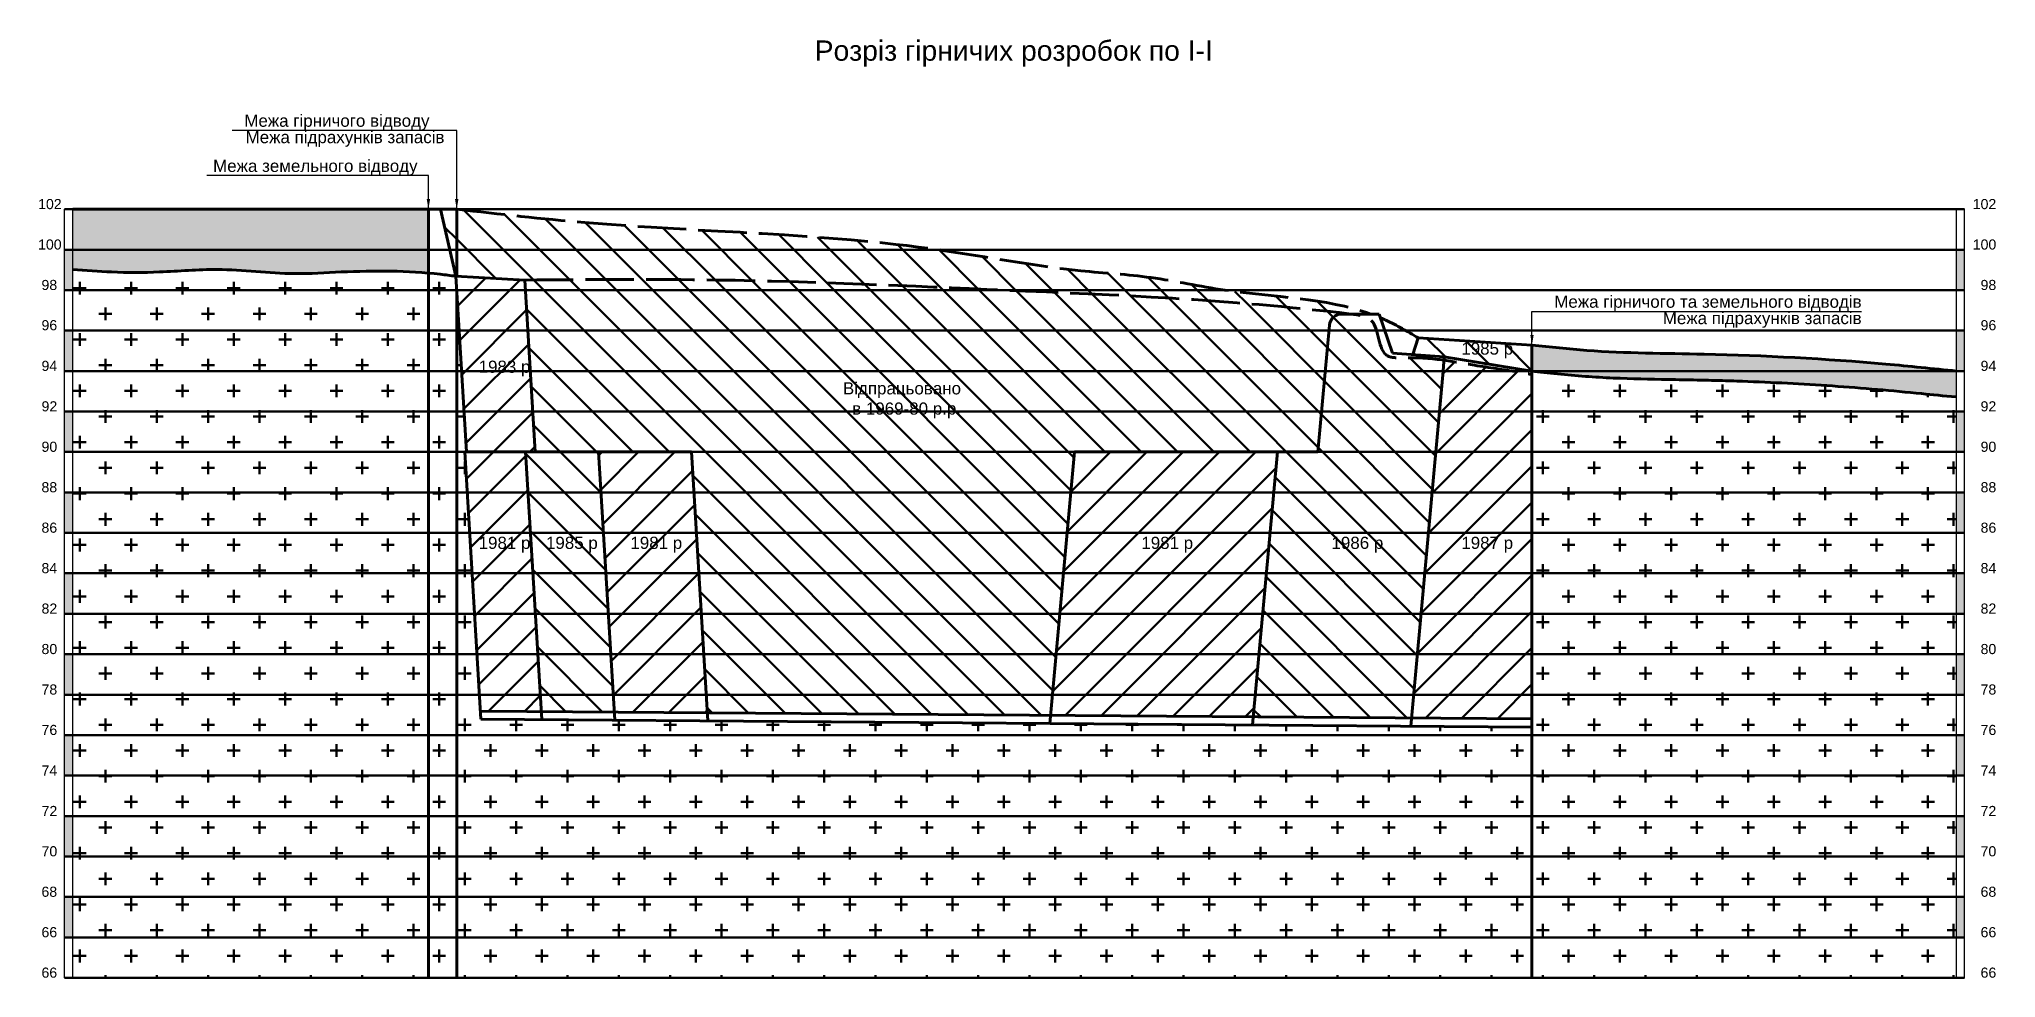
# Model space of a CAD drawing. Header units: millimetres. Extents: x 46 to 660, y -60 to 1067.
# Drawn here: x 175.7 to 659.8, y 835.1 to 1067.1 of the extents above; entities that cross this region are included whole.
import ezdxf

# ---------------------------------------------------------------- set-up
doc = ezdxf.new("R2010")
doc.units = ezdxf.units.MM
doc.linetypes.add('ACAD_ISO02W100', pattern=[15, 12, -3])
for name, color, linetype, lineweight in [('Профиль', 160, 'Continuous', 100), ('Сетка', 254, 'Continuous', 50), ('Штриховка', 60, 'Continuous', 50)]:
    doc.layers.add(name, color=color, linetype=linetype, lineweight=lineweight)
doc.styles.get("Standard").update_dxf_attribs({"font": 'ARIAL.TTF'})
pattern_1 = [(135, (0, 389.6556), (-4.49013, -4.49013), [])]

msp = doc.modelspace()

# ---------------------------------------------------------------- texts
for s, width, insert, char_height, attachment_point in [('\\pi18.812;Межа гірничого відводу', 83.08253, (207.647, 1044.586), 3, 7), ('Межа підрахунків запасів', 79.2171, (226.78, 1040.527), 3, 7), ('\\pi16.423;Межа земельного відводу', 83.08253, (202.312, 1033.42), 3, 7), ('\\pi1.2951;102', 7.85278, (174.147, 1025.101), 2.5, 7), ('102', 7.85278, (659.853, 1025.101), 2.5, 9), ('\\pi1.2866;100', 7.85278, (174.147, 1015.101), 2.5, 7), ('100', 7.85278, (659.853, 1015.101), 2.5, 9), ('\\pi2.1332;98', 7.85278, (174.147, 1005.101), 2.5, 7), ('98', 7.85278, (659.853, 1005.101), 2.5, 9), ('Межа гірничого та земельного відводів', 83.08253, (626.546, 999.851), 3, 9), ('\\pi2.1367;96', 7.85278, (174.147, 995.155), 2.5, 7), ('Межа підрахунків запасів', 79.2171, (626.546, 995.792), 3, 9), ('96', 7.85278, (659.853, 995.155), 2.5, 9), ('\\pi2.1409;94', 7.85278, (174.147, 985.101), 2.5, 7), ('1983 р', 14.49084, (297.235, 983.768), 3, 9), ('1985 р', 14.49084, (540.331, 988.264), 3, 9), ('94', 7.85278, (659.853, 985.101), 2.5, 9), ('Відпрацьовано\\Pв 1969-80 р.р.', 36.07003, (403.753, 973.428), 3, 9), ('\\pi2.1486;92', 7.85278, (174.147, 975.101), 2.5, 7), ('92', 7.85278, (659.853, 975.101), 2.5, 9), ('\\pi2.1401;90', 7.85278, (174.147, 965.101), 2.5, 7), ('90', 7.85278, (659.853, 965.101), 2.5, 9), ('\\pi2.1315;88', 7.85278, (174.147, 955.101), 2.5, 7), ('88', 7.85278, (659.853, 955.101), 2.5, 9), ('\\pi2.1349;86', 7.85278, (174.147, 945.101), 2.5, 7), ('1981 р', 14.49084, (297.235, 940.232), 3, 9), ('1985 р', 14.49084, (313.893, 940.232), 3, 9), ('1981 р', 14.49084, (334.778, 940.232), 3, 9), ('1981 р', 14.49084, (461.173, 940.232), 3, 9), ('1986 р', 14.49084, (508.214, 940.232), 3, 9), ('1987 р', 14.49084, (540.331, 940.232), 3, 9), ('86', 7.85278, (659.853, 945.101), 2.5, 9), ('\\pi2.1392;84', 7.85278, (174.147, 935.101), 2.5, 7), ('84', 7.85278, (659.853, 935.101), 2.5, 9), ('\\pi2.1469;82', 7.85278, (174.147, 925.101), 2.5, 7), ('82', 7.85278, (659.853, 925.101), 2.5, 9), ('\\pi2.1384;80', 7.85278, (174.147, 915.101), 2.5, 7), ('80', 7.85278, (659.853, 915.101), 2.5, 9), ('\\pi2.1435;78', 7.85278, (174.147, 905.101), 2.5, 7), ('78', 7.85278, (659.853, 905.101), 2.5, 9), ('\\pi2.1469;76', 7.85278, (174.147, 895.101), 2.5, 7), ('76', 7.85278, (659.853, 895.101), 2.5, 9), ('\\pi2.1511;74', 7.85278, (174.147, 885.101), 2.5, 7), ('74', 7.85278, (659.853, 885.101), 2.5, 9), ('\\pi2.1588;72', 7.85278, (174.147, 875.101), 2.5, 7), ('72', 7.85278, (659.853, 875.101), 2.5, 9), ('\\pi2.1503;70', 7.85278, (174.147, 865.101), 2.5, 7), ('70', 7.85278, (659.853, 865.101), 2.5, 9), ('\\pi2.1264;68', 7.85278, (174.147, 855.101), 2.5, 7), ('68', 7.85278, (659.853, 855.101), 2.5, 9), ('\\pi2.1298;66', 7.85278, (174.147, 845.101), 2.5, 7), ('66', 7.85278, (659.853, 845.101), 2.5, 9), ('\\pi2.1298;66', 7.85278, (174.147, 835.101), 2.5, 7), ('66', 7.85278, (659.853, 835.101), 2.5, 9)]:
    msp.add_mtext_dynamic_manual_height_columns(s, width=width, gutter_width=12.5, heights=[0], dxfattribs=dict(insert=insert, char_height=char_height, attachment_point=attachment_point))
at = {"layer": 'Штриховка', "insert": (367.563, 1066.819), "char_height": 5, "width": 112.06902, "attachment_point": 1}
msp.add_mtext('Розріз гірничих розробок по І-І', dxfattribs=at)

# ---------------------------------------------------------------- hatches: boundary and pattern name
h = msp.add_hatch(color=256)
h.dxf.hatch_style = 1
h.paths.add_polyline_path([(182, 1015.101), (184, 1015.101), (184, 1005.101), (182, 1005.101)])
h.paths.add_polyline_path([(182, 995.101), (184, 995.101), (184, 985.101), (182, 985.101)])
h.paths.add_polyline_path([(182, 1025.101), (184, 1025.101), (184, 1025.101), (182, 1025.101)])
h = msp.add_hatch(color=256)
h.dxf.hatch_style = 1
h.paths.add_polyline_path([(652, 1015.101), (650, 1015.101), (650, 1005.101), (652, 1005.101)])
h.paths.add_polyline_path([(652, 995.101), (650, 995.101), (650, 985.101), (652, 985.101)])
h.paths.add_polyline_path([(652, 1025.101), (650, 1025.101), (650, 1025.101), (652, 1025.101)])
h = msp.add_hatch(color=256)
h.dxf.hatch_style = 1
h.paths.add_polyline_path([(182, 975.101), (184, 975.101), (184, 965.101), (182, 965.101)])
h.paths.add_polyline_path([(182, 955.101), (184, 955.101), (184, 945.101), (182, 945.101)])
h.paths.add_polyline_path([(182, 935.101), (184, 935.101), (184, 925.101), (182, 925.101)])
h.paths.add_polyline_path([(182, 915.101), (184, 915.101), (184, 905.101), (182, 905.101)])
h.paths.add_polyline_path([(182, 895.101), (184, 895.101), (184, 885.101), (182, 885.101)])
h.paths.add_polyline_path([(182, 875.101), (184, 875.101), (184, 865.101), (182, 865.101)])
h.paths.add_polyline_path([(182, 855.101), (184, 855.101), (184, 845.101), (182, 845.101)])
h = msp.add_hatch(color=256)
h.dxf.hatch_style = 1
h.paths.add_polyline_path([(652, 975.101), (650, 975.101), (650, 965.101), (652, 965.101)])
h.paths.add_polyline_path([(652, 955.101), (650, 955.101), (650, 945.101), (652, 945.101)])
h.paths.add_polyline_path([(652, 935.101), (650, 935.101), (650, 925.101), (652, 925.101)])
h.paths.add_polyline_path([(652, 915.101), (650, 915.101), (650, 905.101), (652, 905.101)])
h.paths.add_polyline_path([(652, 895.101), (650, 895.101), (650, 885.101), (652, 885.101)])
h.paths.add_polyline_path([(652, 875.101), (650, 875.101), (650, 865.101), (652, 865.101)])
h.paths.add_polyline_path([(652, 855.101), (650, 855.101), (650, 845.101), (652, 845.101)])
at = {"layer": 'Штриховка'}
h = msp.add_hatch(dxfattribs=at)
h.set_pattern_fill('AR-CONC', color=256, scale=0.05)
h.set_pattern_definition([(50, (0, 389.6556), (9.109233, -0.796954), [0.9525, -10.4775]), (355, (0, 389.656), (-1.76217, 9.55284), [0.762, -8.38203]), (100.4514, (0.759, 389.589), (7.34706, 8.75589), [0.8095, -8.90451]), (46.1842, (0, 392.196), (13.55395, -2.10212), [1.42875, -15.71625]), (96.6356, (1.13, 392.02), (11.8702, 12.3713), [1.21425, -13.35678]), (351.1842, (0, 392.196), (11.8702, 12.3713), [1.143, -12.57299]), (21, (1.27, 391.5606), (7.58072, -5.11326), [0.9525, -10.4775]), (326, (1.27, 391.561), (3.0901, 9.2094), [0.762, -8.382]), (71.4514, (1.902, 391.1345), (10.67082, 4.09614), [0.8095, -8.9045]), (37.5, (0, 389.6556), (0.15443, 4.227752), [0, -8.2804, 0, -8.509, 0, -8.41375]), (7.5, (0, 389.6556), (3.340983, 5.009029), [0, -4.8514, 0, -8.0899, 0, -3.20675]), (327.5, (-2.832, 389.6556), (6.77953, -0.286437), [0, -3.175, 0, -9.906, 0, -13.1445]), (317.5, (-4.102, 389.6556), (7.40646, 1.271325), [0, -4.1275, 0, -6.5786, 0, -9.3345])])
edge = h.paths.add_edge_path()
edge.add_spline(control_points=[(545, 985.101), (546.628, 984.885), (548.974, 984.628), (553.607, 984.165), (555.892, 983.956), (560.5, 983.615), (562.796, 983.485), (569.655, 983.178), (574.191, 983.085), (581.097, 982.965), (583.496, 982.928), (587.746, 982.846), (589.602, 982.803), (593.32, 982.702), (595.178, 982.644), (600.751, 982.445), (604.465, 982.283), (615.599, 981.7), (623.013, 981.188), (634.068, 980.23), (637.724, 979.88), (644.037, 979.249), (646.687, 978.977), (650, 978.704)], knot_values=[0, 0, 0, 0, 7.0190945, 7.0190945, 13.7344359, 13.7344359, 20.4497774, 20.4497774, 33.8804603, 33.8804603, 41.0866886, 41.0866886, 46.7146141, 46.7146141, 52.3425396, 52.3425396, 63.5983906, 63.5983906, 86.1100927, 86.1100927, 97.222009, 97.222009, 105.2308243, 105.2308243, 105.2308243, 105.2308243], degree=3, periodic=0)
edge.add_line((650, 978.704), (650, 985.101))
edge.add_spline(control_points=[(650, 985.101), (644.171, 985.7), (623.412, 987.832), (592.921, 989.481), (563.664, 989.491), (549.532, 991.036), (545, 991.532)], knot_values=[0, 0, 0, 0, 17.576737, 62.6011119, 91.5607528, 105.2308243, 105.2308243, 105.2308243, 105.2308243], degree=3, periodic=0)
edge.add_line((545, 991.532), (545, 985.101))
edge = h.paths.add_edge_path()
edge.add_spline(control_points=[(184, 1010.195), (187.211, 1009.959), (194.364, 1009.433), (206.308, 1009.424), (221.377, 1010.817), (236.348, 1008.712), (250.666, 1009.7), (261.716, 1009.92), (268.91, 1009.596), (272, 1009.329)], knot_values=[0, 0, 0, 0, 9.6556213, 21.5141449, 35.7972912, 54.9179231, 66.5048617, 78.7722656, 88.0751823, 88.0751823, 88.0751823, 88.0751823], degree=3, periodic=0)
edge.add_line((272, 1009.329), (272, 1025.101))
edge.add_line((272, 1025.101), (184, 1025.101))
edge.add_line((184, 1025.101), (184, 1010.195))
h = msp.add_hatch(dxfattribs=at)
h.set_pattern_fill('LINE', scale=2, angle=135)
h.set_pattern_definition(pattern_1)
h.paths.add_polyline_path([(278.755, 1008.553), (279, 1008.54), (279, 1025.101), (275, 1025.101)])
h = msp.add_hatch(dxfattribs=at)
h.set_pattern_fill('LINE', scale=2, angle=135)
h.set_pattern_definition(pattern_1)
edge = h.paths.add_edge_path()
edge.add_line((494.916, 996.476), (492.057, 965.101))
edge.add_line((492.057, 965.101), (431.809, 965.101))
edge.add_line((431.809, 965.101), (425.875, 899.997))
edge.add_line((425.875, 899.997), (341.007, 900.635))
edge.add_line((341.007, 900.635), (337.097, 965.101))
edge.add_line((337.097, 965.101), (298.422, 965.101))
edge.add_line((298.422, 965.101), (295.844, 1007.606))
edge.add_spline(control_points=[(295.844, 1007.606), (311.657, 1007.725), (351.097, 1008.022), (420.52, 1004.704), (468.795, 1002.919), (500.191, 999.204)], knot_values=[0, 0, 0, 0, 47.5708477, 118.6488698, 204.5970105, 204.5970105, 204.5970105, 204.5970105], degree=3, periodic=0)
edge.add_line((500.191, 999.204), (497.904, 999.204))
edge.add_arc((497.904, 996.204), 3, 90, 174.79285)
edge = h.paths.add_edge_path()
edge.add_spline(control_points=[(505.124, 999.204), (493.836, 1003.269), (474.669, 1003.326), (451.1, 1008.678), (427.804, 1009.891), (380.543, 1019.219), (329.444, 1019.397), (289.562, 1023.907), (279, 1025.101)], knot_values=[0, 0, 0, 0, 36.4625241, 55.0051023, 72.5967971, 107.2719204, 195.8014895, 227.693966, 227.693966, 227.693966, 227.693966], degree=3, periodic=0)
edge.add_line((279, 1025.101), (279, 1008.54))
edge.add_line((279, 1008.54), (295.844, 1007.606))
edge.add_spline(control_points=[(295.844, 1007.606), (311.657, 1007.725), (328.669, 1007.853), (345.833, 1007.568), (347.043, 1007.546)], knot_values=[0, 0, 0, 0, 47.5708477, 51.1771782, 51.1771782, 51.1771782, 51.1771782], degree=3, periodic=0)
edge.add_spline(control_points=[(347.043, 1007.546), (356.184, 1007.38), (365.358, 1007.103), (374.491, 1006.771)], knot_values=[51.1771782, 51.1771782, 51.1771782, 51.1771782, 78.4183532, 78.4183532, 78.4183532, 78.4183532], degree=3, periodic=0)
edge.add_spline(control_points=[(374.852, 1006.757), (388.218, 1006.268), (411.252, 1005.213), (433.313, 1004.306), (442.741, 1003.831)], knot_values=[78.7769104, 78.7769104, 78.7769104, 78.7769104, 118.6488698, 147.950394, 147.950394, 147.950394, 147.950394], degree=3, periodic=0)
edge.add_spline(control_points=[(442.741, 1003.831), (449.357, 1003.497), (456.013, 1003.119), (462.798, 1002.655)], knot_values=[147.950394, 147.950394, 147.950394, 147.950394, 168.5123519, 168.5123519, 168.5123519, 168.5123519], degree=3, periodic=0)
edge.add_spline(control_points=[(462.798, 1002.655), (473.081, 1001.952), (483.661, 1001.053), (494.846, 999.816)], knot_values=[168.5123519, 168.5123519, 168.5123519, 168.5123519, 199.6756285, 199.6756285, 199.6756285, 199.6756285], degree=3, periodic=0)
edge.add_spline(control_points=[(494.846, 999.816), (496.612, 999.621), (498.393, 999.417), (500.191, 999.204)], knot_values=[199.6756285, 199.6756285, 199.6756285, 199.6756285, 204.5970105, 204.5970105, 204.5970105, 204.5970105], degree=3, periodic=0)
edge.add_line((500.191, 999.204), (505.124, 999.204))
edge = h.paths.add_edge_path()
edge.add_line((523, 985.101), (523.222, 987.784))
edge.add_spline(control_points=[(523.222, 987.784), (523.085, 987.803), (519.802, 988.255), (515.391, 988.54), (506.614, 988.146), (507.659, 998.297), (502.171, 998.97), (500.202, 999.203), (500.191, 999.204)], knot_values=[204.5970105, 204.5970105, 204.5970105, 204.5970105, 205.0194361, 214.7214979, 218.6531454, 228.1371034, 233.4970878, 233.527713, 233.527713, 233.527713, 233.527713], degree=3, periodic=0)
edge.add_line((500.191, 999.204), (497.904, 999.204))
edge.add_arc((497.904, 996.204), 3, 90, 174.79285)
edge.add_line((494.916, 996.476), (492.057, 965.101))
edge.add_line((492.057, 965.101), (482.016, 965.101))
edge.add_line((482.016, 965.101), (476.048, 899.62))
edge.add_line((476.048, 899.62), (515.183, 899.325))
edge.add_line((515.183, 899.325), (523, 985.101))
h.paths.add_polyline_path([(314.055, 965.101), (298.422, 965.101), (296.021, 965.101), (299.913, 900.944), (317.954, 900.808)], flags=17)
h = msp.add_hatch(dxfattribs=at)
h.set_pattern_fill('CROSS', color=256)
h.set_pattern_definition([(0, (0, 389.6556), (6.35, 6.35), [3.175, -9.525]), (90, (1.5875, 388.068), (-6.35, 6.35), [3.175, -9.525])])
edge = h.paths.add_edge_path()
edge.add_spline(control_points=[(272, 1009.329), (268.91, 1009.596), (261.716, 1009.92), (250.666, 1009.7), (236.348, 1008.712), (221.377, 1010.817), (206.308, 1009.424), (194.364, 1009.433), (187.211, 1009.959), (184, 1010.195)], knot_values=[0, 0, 0, 0, 9.3029167, 21.5703206, 33.1572592, 52.277891, 66.5610374, 78.4195609, 88.0751823, 88.0751823, 88.0751823, 88.0751823], degree=3, periodic=0)
edge.add_line((184, 1010.195), (184, 1005.101))
edge.add_line((184, 1005.101), (272, 1005.101))
edge.add_line((272, 1005.101), (272, 1009.329))
h.paths.add_polyline_path([(272, 1005.101), (184, 1005.101), (184, 995.101), (272, 995.101)])
h.paths.add_polyline_path([(272, 995.101), (184, 995.101), (184, 985.101), (272, 985.101)])
h.paths.add_polyline_path([(272, 985.101), (184, 985.101), (184, 975.101), (272, 975.101)])
h.paths.add_polyline_path([(272, 975.101), (184, 975.101), (184, 965.101), (272, 965.101)])
h.paths.add_polyline_path([(272, 965.101), (184, 965.101), (184, 955.101), (272, 955.101)])
h.paths.add_polyline_path([(272, 955.101), (184, 955.101), (184, 945.101), (272, 945.101)])
h.paths.add_polyline_path([(272, 945.101), (184, 945.101), (184, 935.101), (272, 935.101)])
h.paths.add_polyline_path([(272, 935.101), (184, 935.101), (184, 925.101), (272, 925.101)])
h.paths.add_polyline_path([(272, 925.101), (184, 925.101), (184, 915.101), (272, 915.101)])
h.paths.add_polyline_path([(272, 915.101), (184, 915.101), (184, 905.101), (272, 905.101)])
h.paths.add_polyline_path([(272, 905.101), (184, 905.101), (184, 895.101), (272, 895.101)])
h.paths.add_polyline_path([(272, 895.101), (184, 895.101), (184, 885.101), (272, 885.101)])
h.paths.add_polyline_path([(272, 885.101), (184, 885.101), (184, 875.101), (272, 875.101)])
h.paths.add_polyline_path([(272, 875.101), (184, 875.101), (184, 865.101), (272, 865.101)])
h.paths.add_polyline_path([(272, 865.101), (184, 865.101), (184, 855.101), (272, 855.101)])
h.paths.add_polyline_path([(272, 855.101), (184, 855.101), (184, 845.101), (272, 845.101)])
h.paths.add_polyline_path([(272, 845.101), (184, 845.101), (184, 835.101), (272, 835.101)])
h.paths.add_polyline_path([(278.755, 1008.553), (277.269, 1015.101), (272, 1015.101), (272, 1005.101), (278.965, 1005.101)])
h.paths.add_polyline_path([(279, 1004.517), (278.965, 1005.101), (272, 1005.101), (272, 995.101), (279, 995.101)])
h.paths.add_polyline_path([(279, 995.101), (272, 995.101), (272, 985.101), (279, 985.101)])
h.paths.add_polyline_path([(279.571, 995.101), (279, 995.101), (279, 985.101), (280.178, 985.101)])
h.paths.add_polyline_path([(280.178, 985.101), (279, 985.101), (279, 975.101), (280.784, 975.101)])
h.paths.add_polyline_path([(279, 985.101), (272, 985.101), (272, 975.101), (279, 975.101)])
h.paths.add_polyline_path([(279, 975.101), (272, 975.101), (272, 965.101), (279, 965.101)])
h.paths.add_polyline_path([(280.784, 975.101), (279, 975.101), (279, 965.101), (281.391, 965.101)])
h.paths.add_polyline_path([(279, 965.101), (272, 965.101), (272, 955.101), (279, 955.101)])
h.paths.add_polyline_path([(280.994, 965.101), (279, 965.101), (279, 955.101), (281.6, 955.101)])
h.paths.add_polyline_path([(279, 955.101), (272, 955.101), (272, 945.101), (279, 945.101)])
h.paths.add_polyline_path([(281.6, 955.101), (279, 955.101), (279, 945.101), (282.207, 945.101)])
h.paths.add_polyline_path([(282.207, 945.101), (279, 945.101), (279, 935.101), (282.814, 935.101)])
h.paths.add_polyline_path([(279, 945.101), (272, 945.101), (272, 935.101), (279, 935.101)])
h.paths.add_polyline_path([(279, 935.101), (272, 935.101), (272, 925.101), (279, 925.101)])
h.paths.add_polyline_path([(282.814, 935.101), (279, 935.101), (279, 925.101), (283.42, 925.101)])
h.paths.add_polyline_path([(279, 925.101), (272, 925.101), (272, 915.101), (279, 915.101)])
h.paths.add_polyline_path([(283.42, 925.101), (279, 925.101), (279, 915.101), (284.027, 915.101)])
h.paths.add_polyline_path([(279, 915.101), (272, 915.101), (272, 905.101), (279, 905.101)])
h.paths.add_polyline_path([(284.027, 915.101), (279, 915.101), (279, 905.101), (284.633, 905.101)])
h.paths.add_polyline_path([(279, 905.101), (272, 905.101), (272, 895.101), (279, 895.101)])
h.paths.add_polyline_path([(279, 895.101), (272, 895.101), (272, 885.101), (279, 885.101)])
h.paths.add_polyline_path([(279, 885.101), (272, 885.101), (272, 875.101), (279, 875.101)])
h.paths.add_polyline_path([(279, 875.101), (272, 875.101), (272, 865.101), (279, 865.101)])
h.paths.add_polyline_path([(279, 865.101), (272, 865.101), (272, 855.101), (279, 855.101)])
h.paths.add_polyline_path([(279, 855.101), (272, 855.101), (272, 845.101), (279, 845.101)])
h.paths.add_polyline_path([(279, 845.101), (272, 845.101), (272, 835.101), (279, 835.101)])
h.paths.add_polyline_path([(545, 845.101), (279, 845.101), (279, 835.101), (545, 835.101)])
h.paths.add_polyline_path([(545, 855.101), (279, 855.101), (279, 845.101), (545, 845.101)])
h.paths.add_polyline_path([(545, 865.101), (279, 865.101), (279, 855.101), (545, 855.101)])
h.paths.add_polyline_path([(545, 875.101), (279, 875.101), (279, 865.101), (545, 865.101)])
h.paths.add_polyline_path([(545, 885.101), (279, 885.101), (279, 875.101), (545, 875.101)])
h.paths.add_polyline_path([(545, 895.101), (279, 895.101), (279, 885.101), (545, 885.101)])
h.paths.add_polyline_path([(285, 899.056), (284.633, 905.101), (279, 905.101), (279, 895.101), (545, 895.101), (545, 897.101)])
h.paths.add_polyline_path([(650, 845.101), (545, 845.101), (545, 835.101), (650, 835.101)])
h.paths.add_polyline_path([(650, 855.101), (545, 855.101), (545, 845.101), (650, 845.101)])
h.paths.add_polyline_path([(650, 865.101), (545, 865.101), (545, 855.101), (650, 855.101)])
h.paths.add_polyline_path([(650, 875.101), (545, 875.101), (545, 865.101), (650, 865.101)])
h.paths.add_polyline_path([(650, 885.101), (545, 885.101), (545, 875.101), (650, 875.101)])
h.paths.add_polyline_path([(650, 895.101), (545, 895.101), (545, 885.101), (650, 885.101)])
h.paths.add_polyline_path([(650, 905.101), (545, 905.101), (545, 895.101), (650, 895.101)])
h.paths.add_polyline_path([(650, 915.101), (545, 915.101), (545, 905.101), (650, 905.101)])
h.paths.add_polyline_path([(650, 925.101), (545, 925.101), (545, 915.101), (650, 915.101)])
h.paths.add_polyline_path([(650, 935.101), (545, 935.101), (545, 925.101), (650, 925.101)])
h.paths.add_polyline_path([(650, 945.101), (545, 945.101), (545, 935.101), (650, 935.101)])
h.paths.add_polyline_path([(650, 955.101), (545, 955.101), (545, 945.101), (650, 945.101)])
h.paths.add_polyline_path([(650, 965.101), (545, 965.101), (545, 955.101), (650, 955.101)])
h.paths.add_polyline_path([(650, 975.101), (545, 975.101), (545, 965.101), (650, 965.101)])
edge = h.paths.add_edge_path()
edge.add_spline(control_points=[(650, 978.704), (646.687, 978.977), (644.037, 979.249), (637.724, 979.88), (634.068, 980.23), (623.013, 981.188), (615.599, 981.7), (604.465, 982.283), (600.751, 982.445), (595.178, 982.644), (593.32, 982.702), (589.602, 982.803), (587.746, 982.846), (583.496, 982.928), (581.097, 982.965), (574.191, 983.085), (569.655, 983.178), (562.796, 983.485), (560.5, 983.615), (555.892, 983.956), (553.607, 984.165), (548.974, 984.628), (546.628, 984.885), (545, 985.101)], knot_values=[0, 0, 0, 0, 8.0088153, 8.0088153, 19.1207316, 19.1207316, 41.6324337, 41.6324337, 52.8882847, 52.8882847, 58.5162102, 58.5162102, 64.1441357, 64.1441357, 71.350364, 71.350364, 84.7810469, 84.7810469, 91.4963884, 91.4963884, 98.2117298, 98.2117298, 105.2308243, 105.2308243, 105.2308243, 105.2308243], degree=3, periodic=0)
edge.add_line((545, 985.101), (545, 975.101))
edge.add_line((545, 975.101), (650, 975.101))
edge.add_line((650, 975.101), (650, 978.704))
h = msp.add_hatch(dxfattribs=at)
h.set_pattern_fill('LINE', scale=2, angle=45)
h.set_pattern_definition([(45, (0, 389.6556), (-4.49013, 4.49013), [])])
h.paths.add_polyline_path([(295.844, 1007.606), (278.755, 1008.553), (281.391, 965.101), (298.422, 965.101)])
h.paths.add_polyline_path([(296.021, 965.101), (280.994, 965.101), (284.878, 901.057), (299.913, 900.944)])
h.paths.add_polyline_path([(337.097, 965.101), (314.055, 965.101), (317.954, 900.808), (341.007, 900.635)])
h.paths.add_polyline_path([(482.016, 965.101), (431.809, 965.101), (425.875, 899.997), (476.048, 899.62)])
edge = h.paths.add_edge_path()
edge.add_spline(control_points=[(545, 984.241), (543.84, 984.452), (539.113, 985.314), (531.858, 986.274), (525.706, 987.435), (523.222, 987.784)], knot_values=[233.527713, 233.527713, 233.527713, 233.527713, 237.0636234, 247.9350181, 255.584804, 255.584804, 255.584804, 255.584804], degree=3, periodic=0)
edge.add_line((523.222, 987.784), (523, 985.101))
edge.add_line((523, 985.101), (515.183, 899.325))
edge.add_line((515.183, 899.325), (545, 899.101))
edge.add_line((545, 899.101), (545, 984.241))
h = msp.add_hatch(dxfattribs=at)
h.set_pattern_fill('LINE', scale=2, angle=135)
h.set_pattern_definition(pattern_1)
h.paths.add_polyline_path([(516.882, 993.306), (515.493, 989.183), (523.294, 988.655), (545, 985.101), (545, 991.532)])

# ---------------------------------------------------------------- linework, layer by layer
for p, q in [((279, 1044.586), (223.469, 1044.586)), ((279, 1025.101), (279, 1044.586)), ((272, 1033.42), (217.214, 1033.42)), ((272, 1025.101), (272, 1033.42)), ((182, 835.101), (182, 1025.101)), ((182, 835.101), (182, 1025.101)), ((184, 835.101), (184, 1025.101)), ((650, 835.101), (650, 1025.101)), ((652, 835.101), (652, 1025.101)), ((545, 991.532), (545, 999.851)), ((545, 999.851), (626.546, 999.851))]:
    msp.add_line(p, q)
for points in [[(271.583, 1027.601), (272.417, 1027.601), (272, 1025.101)], [(278.583, 1027.601), (279.417, 1027.601), (279, 1025.101)], [(544.583, 994.032), (545.417, 994.032), (545, 991.532)]]:
    msp.add_solid(points)
at = {"layer": 'Профиль'}
for p, q in [((279, 1025.101), (184, 1025.101)), ((272, 835.101), (272, 1025.101)), ((275, 1025.101), (278.755, 1008.553)), ((279, 1008.54), (279, 1025.101)), ((278.755, 1008.553), (281.391, 965.101)), ((295.844, 1007.606), (278.755, 1008.553)), ((295.844, 1007.606), (298.422, 965.101)), ((279, 835.101), (279, 1004.517)), ((497.904, 999.204), (507.165, 999.204)), ((507.165, 999.204), (510.504, 989.521)), ((492.057, 965.101), (494.916, 996.476)), ((515.493, 989.183), (516.882, 993.306)), ((516.882, 993.306), (545, 991.532)), ((510.504, 989.521), (523.294, 988.655)), ((523, 985.101), (523.294, 988.655)), ((523.294, 988.655), (545, 985.101)), ((545, 835.101), (545, 991.532)), ((515.001, 897.327), (523, 985.101)), ((280.994, 965.101), (285, 899.056)), ((280.994, 965.101), (337.097, 965.101)), ((296.021, 965.101), (300.034, 898.943)), ((314.055, 965.101), (318.076, 898.807)), ((337.097, 965.101), (341.128, 898.634)), ((425.693, 897.998), (431.809, 965.101)), ((431.809, 965.101), (492.057, 965.101)), ((475.866, 897.621), (482.016, 965.101)), ((545.015, 899.101), (285.015, 901.056)), ((545, 897.101), (285, 899.056))]:
    msp.add_line(p, q, dxfattribs=at)
msp.add_arc((497.904, 996.204), 3, 90, 174.79285, dxfattribs=at)
at = {"layer": 'Профиль', "linetype": 'ACAD_ISO02W100'}
for points, knots in [([(279, 1025.101), (289.562, 1023.907), (329.444, 1019.397), (380.543, 1019.219), (427.804, 1009.891), (451.1, 1008.678), (474.669, 1003.326), (493.836, 1003.269), (505.124, 999.204)], [0, 0, 0, 0, 31.8924765, 120.4220456, 155.0971689, 172.6888637, 191.231442, 227.693966, 227.693966, 227.693966, 227.693966]), ([(507.482, 998.285), (507.937, 998.094), (511.156, 996.679), (514.236, 994.865), (516.882, 993.306)], [230.2564832, 230.2564832, 230.2564832, 230.2564832, 231.7546546, 240.913713, 240.913713, 240.913713, 240.913713])]:
    msp.add_open_spline(points, degree=3, knots=knots, dxfattribs=at)
at = {"layer": 'Профиль'}
for points in [[(184, 1010.195), (193.637, 1009.592), (205.495, 1009.592), (219.766, 1010.195), (238.86, 1009.19), (250.44, 1009.592), (262.706, 1009.788), (274.922, 1009.038), (278.755, 1008.553)], [(545, 991.532), (558.605, 990.204), (587.55, 989.28), (632.507, 986.818), (650, 985.101)]]:
    msp.add_spline(points, degree=3, dxfattribs=at)
at = {"layer": 'Профиль', "linetype": 'ACAD_ISO02W100'}
msp.add_spline([(295.844, 1007.606), (343.415, 1007.606), (414.449, 1005.101), (500.225, 999.2), (505.316, 997.524), (509.224, 988.883), (513.125, 988.399), (522.811, 987.841), (530.777, 986.537), (541.519, 984.861), (545, 984.241)], degree=3, dxfattribs=at)
at = {"layer": 'Профиль'}
msp.add_open_spline([(545, 985.101), (546.628, 984.885), (548.974, 984.628), (553.607, 984.165), (555.892, 983.956), (560.5, 983.615), (562.796, 983.485), (569.655, 983.178), (574.191, 983.085), (581.097, 982.965), (583.496, 982.928), (587.746, 982.846), (589.602, 982.803), (593.32, 982.702), (595.178, 982.644), (600.751, 982.445), (604.465, 982.283), (615.599, 981.7), (623.013, 981.188), (634.068, 980.23), (637.724, 979.88), (644.037, 979.249), (646.687, 978.977), (650, 978.704)], degree=3, knots=[0, 0, 0, 0, 7.0190945, 7.0190945, 13.7344359, 13.7344359, 20.4497774, 20.4497774, 33.8804603, 33.8804603, 41.0866886, 41.0866886, 46.7146141, 46.7146141, 52.3425396, 52.3425396, 63.5983906, 63.5983906, 86.1100927, 86.1100927, 97.222009, 97.222009, 105.2308243, 105.2308243, 105.2308243, 105.2308243], dxfattribs=at)
at = {"layer": 'Сетка'}
for p, q in [((182, 1025.101), (652, 1025.101)), ((182, 1015.101), (652, 1015.101)), ((182, 1005.101), (652, 1005.101)), ((182, 995.101), (652, 995.101)), ((182, 985.101), (652, 985.101)), ((182, 975.101), (652, 975.101)), ((182, 965.101), (652, 965.101)), ((182, 955.101), (652, 955.101)), ((182, 945.101), (652, 945.101)), ((182, 935.101), (652, 935.101)), ((182, 925.101), (652, 925.101)), ((182, 915.101), (652, 915.101)), ((182, 905.101), (652, 905.101)), ((182, 895.101), (652, 895.101)), ((182, 885.101), (652, 885.101)), ((182, 875.101), (652, 875.101)), ((182, 865.101), (652, 865.101)), ((182, 855.101), (652, 855.101)), ((182, 845.101), (652, 845.101)), ((182, 835.101), (652, 835.101))]:
    msp.add_line(p, q, dxfattribs=at)

msp.set_redraw_order([(e.dxf.handle, doc.entitydb.next_handle()) for e in msp.query("TEXT MTEXT ATTDEF DIMENSION ARC_DIMENSION")])  # texts and dimensions are drawn at this point

doc.saveas('drawing.dxf')
